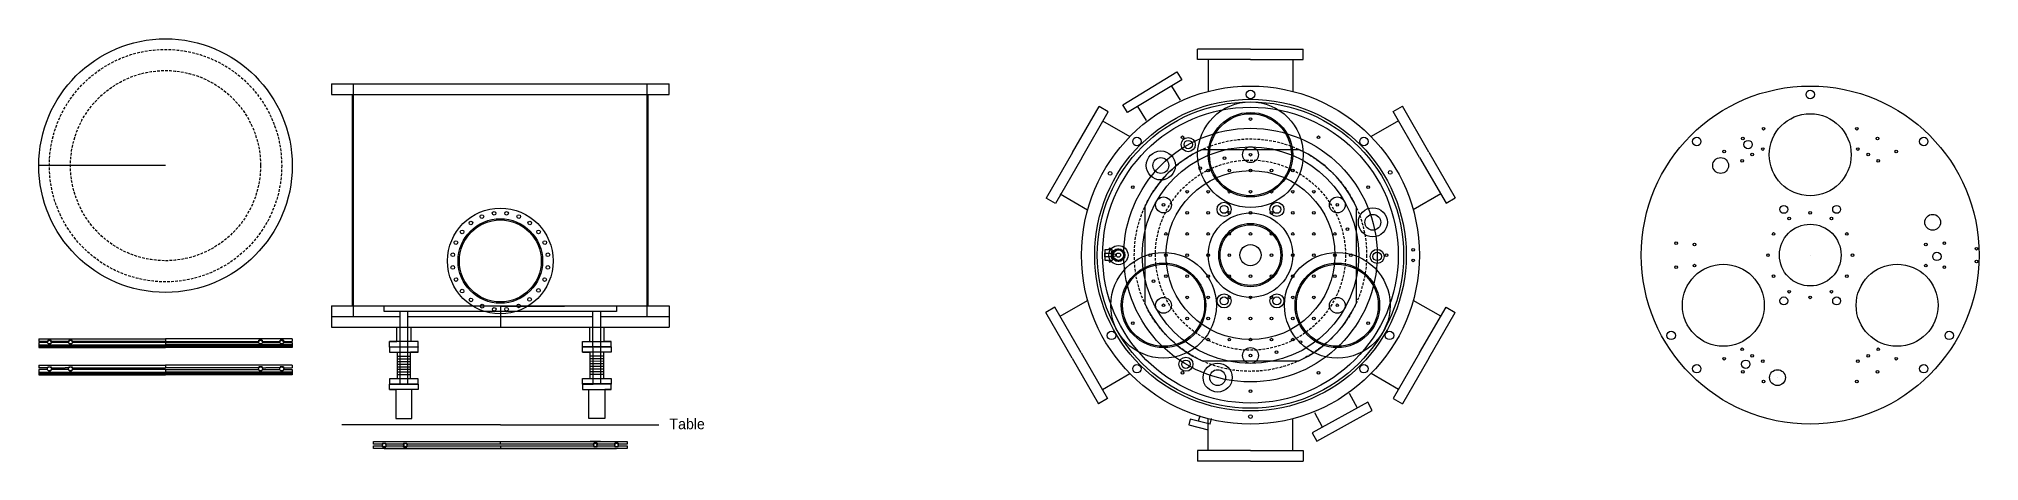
# Model space of a CAD drawing. Header units: inches. Extents: x -116 to 250, y -199 to 80.
# Drawn here: x -44 to 139.7, y -102.7 to -62.7 of the extents above; entities that cross this region are included whole.
import ezdxf

# ---------------------------------------------------------------- set-up
doc = ezdxf.new("R2010")
doc.units = ezdxf.units.IN
doc.header["$MEASUREMENT"] = 0
doc.linetypes.add('DASHED2', pattern=[0.375, 0.25, -0.125])
doc.linetypes.add('HIDDEN2', pattern=[0.1875, 0.125, -0.0625])

msp = doc.modelspace()

# ---------------------------------------------------------------- texts
msp.add_text('Table', height=1).set_placement((15.69082, -99.67718))

# ---------------------------------------------------------------- linework, layer by layer
at = {"color": 4}
for p, q in [((70.70465, -63.70123), (65.70465, -63.70123)), ((65.70465, -64.70123), (65.70465, -63.70123)), ((70.70465, -63.70123), (75.70465, -63.70123)), ((75.70465, -64.70123), (75.70465, -63.70123)), ((70.70465, -64.70123), (65.70465, -64.70123)), ((66.70465, -64.70123), (66.70465, -67.70929)), ((70.70465, -64.70123), (75.70465, -64.70123)), ((74.70465, -64.70123), (74.70465, -67.70929)), ((61.17296, -67.41869), (61.17296, -67.41869)), ((63.23031, -67.19837), (64.03808, -68.53587)), ((53.86797, -73.48056), (56.36797, -69.15044)), ((54.73399, -73.98056), (57.23399, -69.65044)), ((57.23399, -69.65044), (56.36797, -69.15044)), ((60.02031, -69.13702), (60.82808, -70.47452)), ((84.22612, -69.6211), (85.09214, -69.1211)), ((86.72612, -73.95123), (84.22612, -69.6211)), ((87.59214, -73.45123), (85.09214, -69.1211)), ((56.68318, -70.48712), (59.28824, -71.99116)), ((84.72612, -70.48712), (82.12106, -71.99116)), ((84.72612, -70.48712), (82.12106, -71.99116)), ((53.86797, -73.48056), (51.36797, -77.81069)), ((87.59214, -73.45123), (90.09214, -77.78135)), ((54.73399, -73.98056), (52.23399, -78.31069)), ((86.72612, -73.95123), (89.22612, -78.28135)), ((52.23399, -78.31069), (51.36797, -77.81069)), ((52.68318, -77.41533), (55.28824, -78.91936)), ((88.72612, -77.41533), (86.12106, -78.91936)), ((88.72612, -77.41533), (86.12106, -78.91936)), ((89.22612, -78.28135), (90.09214, -77.78135)), ((52.18318, -88.1211), (51.31715, -88.6211)), ((54.68318, -92.45123), (52.18318, -88.1211)), ((52.68318, -88.98712), (55.28824, -87.48309)), ((88.72612, -88.98712), (86.12106, -87.48309)), ((88.72612, -88.98712), (86.12106, -87.48309)), ((86.72612, -92.45123), (89.22612, -88.1211)), ((89.22612, -88.1211), (90.09214, -88.6211)), ((53.81715, -92.95123), (51.31715, -88.6211)), ((87.59214, -92.95123), (90.09214, -88.6211)), ((53.81715, -92.95123), (56.31715, -97.28135)), ((54.68318, -92.45123), (57.18318, -96.78135)), ((86.72612, -92.45123), (84.22612, -96.78135)), ((87.59214, -92.95123), (85.09214, -97.28135)), ((56.68318, -95.91533), (59.28824, -94.41129)), ((84.72612, -95.91533), (82.12106, -94.41129)), ((84.72612, -95.91533), (82.12106, -94.41129)), ((57.18318, -96.78135), (56.31715, -97.28135)), ((80.82636, -97.67562), (80.07193, -96.30731)), ((84.22612, -96.78135), (85.09214, -97.28135)), ((65.79606, -98.93043), (65.93349, -98.38498)), ((66.70465, -101.70123), (66.70465, -98.69316)), ((66.88697, -99.20529), (67.0244, -98.65984)), ((74.70465, -101.70123), (74.70465, -98.69316)), ((77.54244, -99.48624), (76.78801, -98.11794)), ((70.70465, -101.70123), (65.70465, -101.70123)), ((65.70465, -101.70123), (65.70465, -102.70123)), ((70.70465, -102.70123), (65.70465, -102.70123)), ((70.70465, -101.70123), (75.70465, -101.70123)), ((70.70465, -102.70123), (75.70465, -102.70123)), ((75.70465, -101.70123), (75.70465, -102.70123))]:
    msp.add_line(p, q, dxfattribs=at)
for p, q in [((-16.32858, -67.00716), (-16.32858, -68.00716)), ((-16.32858, -67.00716), (15.67142, -67.00716)), ((-16.32858, -67.00716), (15.67142, -67.00716)), ((-14.22858, -89.00716), (-14.22858, -67.00716)), ((13.57142, -89.00716), (13.57142, -67.00716)), ((15.67142, -68.00716), (15.67142, -67.00716)), ((-16.32858, -68.00716), (15.67142, -68.00716)), ((-14.32858, -88.00716), (-14.32858, -68.00716)), ((13.67142, -88.00716), (13.67142, -68.00716)), ((-43.03321, -74.73401), (-44.03321, -74.73401)), ((-32.03321, -74.73401), (-43.03321, -74.73401)), ((57.35977, -82.54906), (57.25307, -82.7091)), ((57.6389, -82.76914), (57.35977, -82.54906)), ((56.92512, -82.7091), (56.90544, -82.72879)), ((56.90544, -82.72879), (56.90544, -83.67367)), ((56.92512, -83.04375), (56.90544, -83.02406)), ((56.90544, -83.37839), (56.92512, -83.35871)), ((56.90544, -83.67367), (56.92512, -83.69335)), ((57.25307, -82.7091), (56.92512, -82.7091)), ((57.55504, -83.04375), (56.92512, -83.04375)), ((56.92512, -83.35871), (56.92512, -83.04375)), ((57.55504, -83.35871), (56.92512, -83.35871)), ((56.92512, -83.69335), (57.25307, -83.69335)), ((57.25307, -83.69335), (57.35977, -83.85339)), ((57.35977, -83.85339), (57.6389, -83.63331)), ((57.55504, -83.04375), (57.57473, -83.02406)), ((57.55504, -83.35871), (57.55504, -83.04375)), ((57.57473, -83.37839), (57.55504, -83.35871)), ((57.57473, -82.8656), (57.6389, -82.76914)), ((57.57473, -83.53685), (57.57473, -82.8656)), ((57.6389, -83.63331), (57.57473, -83.53685)), ((57.6389, -83.63331), (57.6389, -82.76914)), ((-16.32858, -88.00716), (-2.96249, -88.00716)), ((-16.32858, -88.00716), (-16.32858, -89.00716)), ((-11.32858, -88.53841), (-11.32858, -88.03841)), ((10.67142, -88.03841), (-11.32858, -88.03841)), ((-0.32858, -88.03841), (-6.40128, -88.03841)), ((-2.96249, -88.00716), (2.30534, -88.00716)), ((-0.32858, -88.03841), (5.74412, -88.03841)), ((-0.32858, -88.03841), (-0.32858, -90.00716)), ((2.30534, -88.00716), (15.67142, -88.00716)), ((10.67142, -88.03841), (10.67142, -88.53841)), ((15.67142, -88.00716), (15.67142, -89.00716)), ((-16.32858, -89.00716), (-9.82858, -89.00716)), ((-16.32858, -89.00716), (-9.82858, -89.00716)), ((-16.32858, -89.00716), (-16.32858, -90.00716)), ((-16.32858, -90.00716), (15.67142, -90.00716)), ((-14.22858, -89.00716), (-11.32858, -89.00716)), ((-9.82858, -88.53841), (-11.32858, -88.53841)), ((-11.32858, -89.00716), (-9.82858, -89.00716)), ((-10.14108, -91.38216), (-10.14108, -90.00716)), ((-9.82858, -95.41341), (-9.82858, -88.53841)), ((-9.09858, -88.53841), (-9.82858, -88.53841)), ((-9.09858, -95.41341), (-9.09858, -88.53841)), ((10.67142, -88.53841), (-9.09858, -88.53841)), ((-9.09858, -89.00716), (8.44507, -89.00716)), ((-9.09858, -89.00716), (8.44507, -89.00716)), ((-8.78608, -91.38216), (-8.78608, -90.00716)), ((8.13422, -91.37628), (8.13326, -90.00128)), ((8.44952, -95.40731), (8.44474, -88.53232)), ((9.17952, -95.40681), (9.17474, -88.53181)), ((9.17507, -89.00716), (15.67142, -89.00716)), ((9.17507, -89.00716), (15.67142, -89.00716)), ((9.48922, -91.37534), (9.48826, -90.00034)), ((15.67142, -89.00716), (15.67142, -90.00716)), ((-44.03321, -91.11279), (-41.53321, -91.11279)), ((-44.03321, -91.11279), (-44.03321, -91.36279)), ((-43.18946, -91.36279), (-44.03321, -91.36279)), ((-43.25418, -91.4565), (-44.03321, -91.4565)), ((-44.03321, -91.4565), (-44.03321, -91.9565)), ((-44.03321, -91.7065), (-41.53321, -91.7065)), ((-44.03321, -91.8315), (-41.53321, -91.8315)), ((-43.03321, -91.67747), (-43.25418, -91.4565)), ((-43.18946, -91.26252), (-42.87696, -91.26252)), ((-43.18946, -91.26252), (-43.18946, -91.36279)), ((-42.81224, -91.4565), (-43.03321, -91.67747)), ((-42.87696, -91.36279), (-42.87696, -91.26252)), ((-41.53321, -91.36279), (-42.87696, -91.36279)), ((-41.53321, -91.4565), (-42.81224, -91.4565)), ((-41.53321, -91.11279), (-32.03321, -91.11279)), ((-41.18946, -91.36279), (-41.53321, -91.36279)), ((-41.25418, -91.4565), (-41.53321, -91.4565)), ((-41.53321, -91.7065), (-32.03321, -91.7065)), ((-41.53321, -91.8315), (-32.03321, -91.8315)), ((-41.03321, -91.67747), (-41.25418, -91.4565)), ((-41.18946, -91.26252), (-40.87696, -91.26252)), ((-41.18946, -91.26252), (-41.18946, -91.36279)), ((-40.81224, -91.4565), (-41.03321, -91.67747)), ((-40.87696, -91.36279), (-40.87696, -91.26252)), ((-32.03321, -91.36279), (-40.87696, -91.36279)), ((-32.03321, -91.4565), (-40.81224, -91.4565)), ((-32.03321, -91.11279), (-32.03321, -91.36279)), ((-22.53321, -91.11279), (-32.03321, -91.11279)), ((-32.03321, -91.11279), (-32.03321, -91.36279)), ((-32.03321, -91.36279), (-23.18946, -91.36279)), ((-32.03321, -91.4565), (-32.03321, -91.7065)), ((-32.03321, -91.4565), (-23.25418, -91.4565)), ((-32.03321, -91.4565), (-32.03321, -91.7065)), ((-32.03321, -91.7065), (-32.03321, -91.8315)), ((-22.53321, -91.7065), (-32.03321, -91.7065)), ((-32.03321, -91.7065), (-32.03321, -91.8315)), ((-32.03321, -91.8315), (-32.03321, -91.9565)), ((-22.53321, -91.8315), (-32.03321, -91.8315)), ((-32.03321, -91.8315), (-32.03321, -91.9565)), ((-23.25418, -91.4565), (-23.03321, -91.67747)), ((-22.87696, -91.26252), (-23.18946, -91.26252)), ((-23.18946, -91.36279), (-23.18946, -91.26252)), ((-23.03321, -91.67747), (-22.81224, -91.4565)), ((-22.87696, -91.26252), (-22.87696, -91.36279)), ((-22.87696, -91.36279), (-22.53321, -91.36279)), ((-22.81224, -91.4565), (-22.53321, -91.4565)), ((-20.03321, -91.11279), (-22.53321, -91.11279)), ((-22.53321, -91.36279), (-21.18946, -91.36279)), ((-22.53321, -91.4565), (-21.25418, -91.4565)), ((-20.03321, -91.7065), (-22.53321, -91.7065)), ((-20.03321, -91.8315), (-22.53321, -91.8315)), ((-21.25418, -91.4565), (-21.03321, -91.67747)), ((-20.87696, -91.26252), (-21.18946, -91.26252)), ((-21.18946, -91.36279), (-21.18946, -91.26252)), ((-21.03321, -91.67747), (-20.81224, -91.4565)), ((-20.87696, -91.26252), (-20.87696, -91.36279)), ((-20.87696, -91.36279), (-20.03321, -91.36279)), ((-20.81224, -91.4565), (-20.03321, -91.4565)), ((-20.03321, -91.11279), (-20.03321, -91.36279)), ((-20.03321, -91.4565), (-20.03321, -91.9565)), ((-8.09858, -91.38216), (-10.82858, -91.38216)), ((-10.82858, -91.38216), (-10.14108, -91.38216)), ((-10.82858, -91.88216), (-10.82858, -91.38216)), ((-8.09858, -91.38216), (-8.78608, -91.38216)), ((-8.09858, -91.88216), (-8.09858, -91.38216)), ((7.44672, -91.37676), (10.17672, -91.37486)), ((7.44672, -91.37676), (8.13422, -91.37628)), ((7.44706, -91.87676), (7.44672, -91.37676)), ((10.17672, -91.37486), (9.48922, -91.37534)), ((10.17706, -91.87486), (10.17672, -91.37486)), ((-44.03321, -91.9565), (-41.53321, -91.9565)), ((-44.03321, -93.61795), (-41.53321, -93.61795)), ((-44.03321, -93.61795), (-44.03321, -93.86795)), ((-41.53321, -91.9565), (-32.03321, -91.9565)), ((-41.53321, -93.61795), (-32.03321, -93.61795)), ((-22.53321, -91.9565), (-32.03321, -91.9565)), ((-32.03321, -93.61795), (-32.03321, -93.86795)), ((-22.53321, -93.61795), (-32.03321, -93.61795)), ((-32.03321, -93.61795), (-32.03321, -93.86795)), ((-20.03321, -91.9565), (-22.53321, -91.9565)), ((-20.03321, -93.61795), (-22.53321, -93.61795)), ((-20.03321, -93.61795), (-20.03321, -93.86795)), ((-10.82858, -91.88216), (-8.09858, -91.88216)), ((-10.82858, -91.89778), (-10.82858, -91.88216)), ((-8.09858, -91.89778), (-10.82858, -91.89778)), ((-10.82858, -91.89778), (-10.82858, -92.39778)), ((-10.82858, -92.39778), (-8.09858, -92.39778)), ((-10.82858, -92.39778), (-10.08858, -92.39778)), ((-10.08858, -92.39778), (-10.08858, -94.89778)), ((-10.08858, -92.75947), (-8.83858, -92.75947)), ((-10.08858, -92.75947), (-8.83858, -92.75947)), ((-10.08858, -93.00947), (-8.83858, -93.00947)), ((-10.08858, -93.25947), (-8.83858, -93.25947)), ((-10.08858, -93.50947), (-8.83858, -93.50947)), ((-8.09858, -92.39778), (-8.83858, -92.39778)), ((-8.83858, -94.89778), (-8.83858, -92.39778)), ((-8.09858, -91.88216), (-8.09858, -91.89778)), ((-8.09858, -92.39778), (-8.09858, -91.89778)), ((10.17706, -91.87486), (7.44706, -91.87676)), ((7.44706, -91.87676), (7.44707, -91.89238)), ((7.44707, -91.89238), (10.17707, -91.89049)), ((7.44742, -92.39238), (7.44707, -91.89238)), ((10.17742, -92.39049), (7.44742, -92.39238)), ((7.44742, -92.39238), (8.18742, -92.39187)), ((8.18916, -94.89187), (8.18742, -92.39187)), ((9.43767, -92.75269), (8.18767, -92.75356)), ((9.43767, -92.75269), (8.18767, -92.75356)), ((9.43785, -93.00269), (8.18785, -93.00356)), ((9.43802, -93.25269), (8.18802, -93.25356)), ((9.43819, -93.50269), (8.18819, -93.50356)), ((10.17742, -92.39049), (9.43742, -92.391)), ((9.43742, -92.391), (9.43916, -94.891)), ((10.17707, -91.89049), (10.17706, -91.87486)), ((10.17707, -91.89049), (10.17742, -92.39049)), ((-43.18946, -93.86795), (-44.03321, -93.86795)), ((-43.25418, -94.0158), (-44.03321, -94.0158)), ((-44.03321, -94.0158), (-44.03321, -94.5158)), ((-44.03321, -94.2658), (-41.53321, -94.2658)), ((-44.03321, -94.3908), (-41.53321, -94.3908)), ((-44.03321, -94.5158), (-41.53321, -94.5158)), ((-43.03321, -94.23677), (-43.25418, -94.0158)), ((-43.18946, -93.7841), (-42.87696, -93.7841)), ((-43.18946, -93.7841), (-43.18946, -93.86795)), ((-42.81224, -94.0158), (-43.03321, -94.23677)), ((-42.87696, -93.7841), (-42.87696, -93.86795)), ((-42.87696, -93.86795), (-41.53321, -93.86795)), ((-41.53321, -94.0158), (-42.81224, -94.0158)), ((-41.18946, -93.86795), (-41.53321, -93.86795)), ((-41.25418, -94.0158), (-41.53321, -94.0158)), ((-41.53321, -94.2658), (-32.03321, -94.2658)), ((-41.53321, -94.3908), (-32.03321, -94.3908)), ((-41.53321, -94.5158), (-32.03321, -94.5158)), ((-41.03321, -94.23677), (-41.25418, -94.0158)), ((-41.18946, -93.7841), (-40.87696, -93.7841)), ((-41.18946, -93.7841), (-41.18946, -93.86795)), ((-40.81224, -94.0158), (-41.03321, -94.23677)), ((-40.87696, -93.7841), (-40.87696, -93.86795)), ((-40.87696, -93.86795), (-32.03321, -93.86795)), ((-32.03321, -94.0158), (-40.81224, -94.0158)), ((-23.18946, -93.86795), (-32.03321, -93.86795)), ((-32.03321, -94.0158), (-32.03321, -94.5158)), ((-32.03321, -94.0158), (-23.25418, -94.0158)), ((-32.03321, -94.0158), (-32.03321, -94.5158)), ((-22.53321, -94.2658), (-32.03321, -94.2658)), ((-22.53321, -94.3908), (-32.03321, -94.3908)), ((-22.53321, -94.5158), (-32.03321, -94.5158)), ((-23.25418, -94.0158), (-23.03321, -94.23677)), ((-23.18946, -93.7841), (-23.18946, -93.86795)), ((-22.87696, -93.7841), (-23.18946, -93.7841)), ((-23.03321, -94.23677), (-22.81224, -94.0158)), ((-22.87696, -93.7841), (-22.87696, -93.86795)), ((-22.87696, -93.86795), (-22.53321, -93.86795)), ((-22.81224, -94.0158), (-22.53321, -94.0158)), ((-21.18946, -93.86795), (-22.53321, -93.86795)), ((-22.53321, -94.0158), (-21.25418, -94.0158)), ((-20.03321, -94.2658), (-22.53321, -94.2658)), ((-20.03321, -94.3908), (-22.53321, -94.3908)), ((-20.03321, -94.5158), (-22.53321, -94.5158)), ((-21.25418, -94.0158), (-21.03321, -94.23677)), ((-21.18946, -93.7841), (-21.18946, -93.86795)), ((-20.87696, -93.7841), (-21.18946, -93.7841)), ((-21.03321, -94.23677), (-20.81224, -94.0158)), ((-20.87696, -93.7841), (-20.87696, -93.86795)), ((-20.87696, -93.86795), (-20.03321, -93.86795)), ((-20.81224, -94.0158), (-20.03321, -94.0158)), ((-20.03321, -94.0158), (-20.03321, -94.5158)), ((-10.08858, -94.89778), (-10.82858, -94.89778)), ((-10.82858, -94.89778), (-10.82858, -95.39778)), ((-10.82858, -95.39778), (-8.09858, -95.39778)), ((-10.82858, -95.39778), (-10.82858, -95.41341)), ((-10.82858, -95.41341), (-8.09858, -95.41341)), ((-10.82858, -95.91341), (-10.82858, -95.41341)), ((-10.82858, -95.41341), (-9.82858, -95.41341)), ((-10.08858, -93.75947), (-8.83858, -93.75947)), ((-10.08858, -94.00947), (-8.83858, -94.00947)), ((-10.08858, -94.00947), (-8.83858, -94.00947)), ((-10.08858, -94.25947), (-8.83858, -94.25947)), ((-10.08858, -94.25947), (-8.83858, -94.25947)), ((-10.08858, -94.50947), (-8.83858, -94.50947)), ((-8.83858, -94.89778), (-10.08858, -94.89778)), ((-8.09858, -95.41341), (-9.09858, -95.41341)), ((-8.09858, -94.89778), (-8.83858, -94.89778)), ((-8.09858, -95.39778), (-8.09858, -94.89778)), ((-8.09858, -95.41341), (-8.09858, -95.39778)), ((-8.09858, -95.41341), (-8.09858, -95.91341)), ((7.44916, -94.89238), (8.18916, -94.89187)), ((7.4495, -95.39238), (7.44916, -94.89238)), ((10.1795, -95.39049), (7.4495, -95.39238)), ((7.44952, -95.40801), (7.4495, -95.39238)), ((10.17952, -95.40611), (7.44952, -95.40801)), ((7.44952, -95.40801), (8.44952, -95.40731)), ((7.44952, -95.40801), (7.44986, -95.90801)), ((9.43837, -93.75269), (8.18837, -93.75356)), ((9.43854, -94.00269), (8.18854, -94.00356)), ((9.43854, -94.00269), (8.18854, -94.00356)), ((9.43871, -94.25269), (8.18871, -94.25356)), ((9.43871, -94.25269), (8.18871, -94.25356)), ((9.43889, -94.50269), (8.18889, -94.50356)), ((8.18916, -94.89187), (9.43916, -94.891)), ((10.17952, -95.40611), (9.17952, -95.40681)), ((9.43916, -94.891), (10.17916, -94.89049)), ((10.17916, -94.89049), (10.1795, -95.39049)), ((10.1795, -95.39049), (10.17952, -95.40611)), ((10.17986, -95.90611), (10.17952, -95.40611)), ((-8.09858, -95.91341), (-10.82858, -95.91341)), ((-10.82858, -95.91341), (-10.21358, -95.91341)), ((-10.21358, -95.91341), (-10.21358, -98.66341)), ((-8.09858, -95.91341), (-8.71358, -95.91341)), ((-8.71358, -98.66341), (-8.71358, -95.91341)), ((7.44986, -95.90801), (10.17986, -95.90611)), ((7.44986, -95.90801), (8.06486, -95.90758)), ((8.06677, -98.65758), (8.06486, -95.90758)), ((10.17986, -95.90611), (9.56486, -95.90654)), ((9.56486, -95.90654), (9.56677, -98.65654)), ((-10.21358, -98.66341), (-8.71358, -98.66341)), ((9.56677, -98.65654), (8.06677, -98.65758)), ((-0.32858, -99.25716), (-15.32858, -99.25716)), ((-12.32858, -100.84728), (11.67142, -100.84728)), ((-12.32858, -101.09728), (-12.32858, -100.84728)), ((-11.48483, -100.99701), (-11.17233, -100.99701)), ((-11.48483, -100.99701), (-11.48483, -101.09728)), ((-11.17233, -101.09728), (-11.17233, -100.99701)), ((-9.48483, -100.99701), (-9.17233, -100.99701)), ((-9.48483, -100.99701), (-9.48483, -101.09728)), ((-9.17233, -101.09728), (-9.17233, -100.99701)), ((-7.82858, -100.84728), (-7.45588, -100.84728)), ((-7.20128, -100.84728), (-6.65588, -100.84728)), ((-6.40128, -100.84728), (5.74412, -100.84728)), ((-0.32858, -99.25716), (14.67142, -99.25716)), ((-0.32858, -101.09728), (-0.32858, -100.84728)), ((5.99872, -100.84728), (6.54412, -100.84728)), ((9.17142, -100.84728), (8.17142, -100.84728)), ((8.82767, -100.99701), (8.51517, -100.99701)), ((8.51517, -101.09728), (8.51517, -100.99701)), ((8.82767, -100.99701), (8.82767, -101.09728)), ((10.82767, -100.99701), (10.51517, -100.99701)), ((10.51517, -101.09728), (10.51517, -100.99701)), ((10.82767, -100.99701), (10.82767, -101.09728)), ((11.67142, -100.84728), (11.67142, -101.09728)), ((-11.48483, -101.09728), (-12.32858, -101.09728)), ((-12.32858, -101.49049), (-12.32858, -101.24049)), ((-12.32858, -101.24049), (-11.48483, -101.24049)), ((11.67142, -101.49049), (-12.32858, -101.49049)), ((-11.48483, -101.34076), (-11.48483, -101.24049)), ((-11.48483, -101.34076), (-11.17233, -101.34076)), ((-11.32858, -101.49049), (10.67142, -101.49049)), ((-9.48483, -101.09728), (-11.17233, -101.09728)), ((-11.17233, -101.24049), (-9.48483, -101.24049)), ((-11.17233, -101.24049), (-11.17233, -101.34076)), ((-9.82858, -101.49049), (-8.82858, -101.49049)), ((-9.48483, -101.34076), (-9.48483, -101.24049)), ((-9.48483, -101.34076), (-9.17233, -101.34076)), ((8.51517, -101.09728), (-9.17233, -101.09728)), ((-9.17233, -101.24049), (8.51517, -101.24049)), ((-9.17233, -101.24049), (-9.17233, -101.34076)), ((-6.65588, -101.49049), (-7.20128, -101.49049)), ((5.74412, -101.49049), (-6.40128, -101.49049)), ((-0.32858, -101.24049), (-0.32858, -101.49049)), ((6.54412, -101.49049), (5.99872, -101.49049)), ((7.17142, -101.49049), (6.79872, -101.49049)), ((8.51517, -101.24049), (8.51517, -101.34076)), ((8.82767, -101.34076), (8.51517, -101.34076)), ((10.51517, -101.09728), (8.82767, -101.09728)), ((8.82767, -101.24049), (10.51517, -101.24049)), ((8.82767, -101.34076), (8.82767, -101.24049)), ((10.51517, -101.24049), (10.51517, -101.34076)), ((10.82767, -101.34076), (10.51517, -101.34076)), ((11.67142, -101.09728), (10.82767, -101.09728)), ((10.82767, -101.24049), (11.67142, -101.24049)), ((10.82767, -101.34076), (10.82767, -101.24049)), ((11.67142, -101.24049), (11.67142, -101.49049))]:
    msp.add_line(p, q)
at = {"color": 2}
for p, q in [((66.12207, -73.20123), (75.28722, -73.20123)), ((60.70465, -78.61865), (60.70465, -87.7838)), ((80.70465, -78.61865), (80.70465, -87.7838)), ((66.12207, -93.20123), (75.28722, -93.20123))]:
    msp.add_line(p, q, dxfattribs=at)
at = {"color": 1}
for p, q in [((123.71334, -83.20123), (123.71334, -83.20123)), ((120.60751, -94.79233), (120.60751, -94.79233))]:
    msp.add_line(p, q, dxfattribs=at)
at = {"color": 4}
for points in [[(64.19332, -66.61678), (59.05731, -69.71861), (58.60495, -68.96961), (63.74096, -65.86777)], [(81.81154, -97.13243), (76.55726, -100.02943), (76.97974, -100.79567), (82.23401, -97.89868)]]:
    msp.add_lwpolyline(points, close=True, dxfattribs=at)
msp.add_lwpolyline([(66.88697, -99.20529), (65.00819, -98.73192), (64.87076, -99.27737), (66.70465, -99.73943)], dxfattribs=at)
for centre, radius in [((-32.03321, -74.73401), 12), ((70.70465, -83.20123), 16), ((70.70465, -83.20123), 14.75), ((70.70465, -83.20123), 14.5), ((70.70465, -83.20123), 14), ((57.41508, -75.46953), 0.175), ((83.94513, -75.38183), 0.175), ((86.11318, -82.70123), 0.125), ((86.11318, -83.70123), 0.125), ((70.70465, -98.47623), 0.175)]:
    msp.add_circle(centre, radius, dxfattribs=at)
at = {"linetype": 'DASHED2'}
for centre, radius in [((-32.03321, -74.73401), 11), ((-32.03321, -74.73401), 9), ((70.70465, -83.20123), 11), ((70.70465, -83.20123), 9)]:
    msp.add_circle(centre, radius, dxfattribs=at)
at = {"color": 1}
for centre, radius in [((70.70465, -83.20123), 16), ((70.70465, -68.00123), 0.4), ((123.71334, -83.20123), 16), ((123.71334, -68.00123), 0.4), ((70.70465, -73.70123), 5), ((70.70465, -73.70123), 4), ((70.70465, -73.70123), 3.88), ((123.71334, -73.70123), 3.88), ((119.29826, -71.24006), 0.125), ((128.12842, -71.24006), 0.125), ((59.95662, -72.4532), 0.4), ((62.21937, -74.71594), 1.375), ((64.8138, -72.74666), 0.667), ((64.8138, -72.74666), 0.4), ((81.45267, -72.4532), 0.4), ((112.96532, -72.4532), 0.4), ((115.56221, -73.39707), 0.125), ((117.33834, -72.1594), 0.125), ((117.8225, -72.74666), 0.4), ((119.2147, -73.16319), 0.125), ((128.21199, -73.16319), 0.125), ((130.08834, -72.1594), 0.125), ((131.86448, -73.39707), 0.125), ((134.46137, -72.4532), 0.4), ((62.21937, -74.71594), 0.75), ((115.22806, -74.71594), 0.75), ((117.26947, -74.28627), 0.125), ((118.21334, -73.67495), 0.125), ((129.21334, -73.67495), 0.125), ((129.21334, -73.67495), 0.125), ((130.15722, -74.28627), 0.125), ((68.20465, -78.8711), 0.667), ((68.20465, -78.8711), 0.375), ((73.20465, -78.8711), 0.667), ((73.20465, -78.8711), 0.375), ((82.29576, -80.0954), 1.375), ((121.21334, -78.8711), 0.375), ((126.21334, -78.8711), 0.375), ((70.70465, -83.20123), 4), ((70.70465, -83.20123), 3), ((82.29576, -80.0954), 0.75), ((123.71334, -83.20123), 2.92), ((121.71334, -79.73712), 0.125), ((123.71334, -79.20123), 0.125), ((125.71334, -79.73712), 0.125), ((135.30445, -80.0954), 0.75), ((82.70399, -83.32689), 0.667), ((111.01382, -82.06782), 0.125), ((112.75861, -82.20427), 0.125), ((120.24924, -81.20123), 0.125), ((127.17744, -81.20123), 0.125), ((134.66807, -82.20427), 0.125), ((136.41287, -82.06782), 0.125), ((139.45173, -82.59662), 0.125), ((62.47741, -87.95123), 5), ((62.47741, -87.95123), 4), ((62.47741, -87.95123), 3.88), ((78.93189, -87.95123), 5), ((78.93189, -87.95123), 4), ((78.93189, -87.95123), 3.88), ((82.70399, -83.32689), 0.4), ((111.01382, -84.33463), 0.125), ((115.4861, -87.95123), 3.88), ((112.75861, -84.19818), 0.125), ((119.71334, -83.20123), 0.125), ((127.71334, -83.20123), 0.125), ((131.94058, -87.95123), 3.88), ((134.66807, -84.19818), 0.125), ((135.71268, -83.32689), 0.4), ((136.41287, -84.33463), 0.125), ((139.45173, -83.80583), 0.125), ((120.24924, -85.20123), 0.125), ((127.17744, -85.20123), 0.125), ((68.20465, -87.53135), 0.667), ((68.20465, -87.53135), 0.375), ((73.20465, -87.53135), 0.667), ((73.20465, -87.53135), 0.375), ((121.21334, -87.53135), 0.375), ((121.71334, -86.66533), 0.125), ((123.71334, -87.20123), 0.125), ((125.71334, -86.66533), 0.125), ((126.21334, -87.53135), 0.375), ((57.54106, -90.80123), 0.4), ((83.86823, -90.80123), 0.4), ((110.54976, -90.80123), 0.4), ((136.87693, -90.80123), 0.4), ((59.95662, -93.94925), 0.4), ((64.59615, -93.53013), 0.667), ((64.59615, -93.53013), 0.4), ((67.59882, -94.79233), 1.375), ((81.45267, -93.94925), 0.4), ((112.96532, -93.94925), 0.4), ((115.56221, -93.00538), 0.125), ((117.26947, -92.11618), 0.125), ((117.60484, -93.53013), 0.4), ((118.21334, -92.7275), 0.125), ((119.2147, -93.23926), 0.125), ((128.21199, -93.23926), 0.125), ((129.21334, -92.7275), 0.125), ((130.15722, -92.11618), 0.125), ((131.86448, -93.00538), 0.125), ((134.46137, -93.94925), 0.4), ((67.59882, -94.79233), 0.75), ((117.33834, -94.24305), 0.125), ((119.29826, -95.16239), 0.125), ((120.60751, -94.79233), 0.75), ((128.12842, -95.16239), 0.125), ((130.08834, -94.24305), 0.125)]:
    msp.add_circle(centre, radius, dxfattribs=at)
at = {"color": 3}
for centre, radius in [((70.70465, -83.20123), 14), ((70.70465, -70.32623), 0.125), ((70.70465, -83.20123), 10.25), ((64.26715, -72.05115), 0.125), ((70.70465, -73.70123), 0.75), ((77.14215, -72.05115), 0.125), ((65.95465, -74.97398), 0.125), ((68.24587, -74.02493), 0.125), ((59.55457, -76.76373), 0.125), ((59.55457, -76.76373), 0.125), ((81.85472, -76.76373), 0.125), ((62.47741, -78.45123), 0.75), ((78.93189, -78.45123), 0.75), ((70.70465, -83.20123), 2.8746), ((79.88094, -80.74244), 0.125), ((57.82965, -83.20123), 0.125), ((61.20465, -83.20123), 0.125), ((80.20465, -83.20123), 0.125), ((83.57965, -83.20123), 0.125), ((61.52835, -85.66001), 0.125), ((62.47741, -87.95123), 0.75), ((78.93189, -87.95123), 0.75), ((59.55457, -89.63873), 0.125), ((81.85472, -89.63873), 0.125), ((75.45465, -91.42847), 0.125), ((70.70465, -92.70123), 0.75), ((73.16343, -92.37752), 0.125), ((64.26715, -94.3513), 0.125), ((77.14215, -94.3513), 0.125), ((70.70465, -96.07623), 0.125)]:
    msp.add_circle(centre, radius, dxfattribs=at)
at = {"color": 6}
for radius in [12, 8]:
    msp.add_circle((70.70465, -83.20123), radius, dxfattribs=at)
at = {"color": 2}
for centre, radius in [((66.70465, -75.20123), 0.125), ((68.70465, -75.20123), 0.125), ((70.70465, -73.70123), 0.125), ((70.70465, -75.20123), 0.125), ((72.70465, -75.20123), 0.125), ((74.70465, -75.20123), 0.125), ((64.70465, -77.20123), 0.125), ((66.70465, -77.20123), 0.125), ((68.70465, -77.20123), 0.125), ((70.70465, -77.20123), 0.125), ((72.70465, -77.20123), 0.125), ((74.70465, -77.20123), 0.125), ((76.70465, -77.20123), 0.125), ((62.47741, -78.45123), 0.125), ((78.93189, -78.45123), 0.125), ((64.70465, -79.20123), 0.125), ((66.70465, -79.20123), 0.125), ((68.70465, -79.20123), 0.125), ((70.70465, -79.20123), 0.125), ((72.70465, -79.20123), 0.125), ((74.70465, -79.20123), 0.125), ((76.70465, -79.20123), 0.125), ((62.70465, -81.20123), 0.125), ((64.70465, -81.20123), 0.125), ((66.70465, -81.20123), 0.125), ((68.70465, -81.20123), 0.125), ((70.70465, -83.20123), 1), ((70.70465, -81.20123), 0.125), ((72.70465, -81.20123), 0.125), ((74.70465, -81.20123), 0.125), ((76.70465, -81.20123), 0.125), ((78.70465, -81.20123), 0.125), ((62.70465, -83.20123), 0.125), ((64.70465, -83.20123), 0.125), ((66.70465, -83.20123), 0.125), ((68.70465, -83.20123), 0.125), ((72.70465, -83.20123), 0.125), ((74.70465, -83.20123), 0.125), ((76.70465, -83.20123), 0.125), ((78.70465, -83.20123), 0.125), ((62.70465, -85.20123), 0.125), ((64.70465, -85.20123), 0.125), ((66.70465, -85.20123), 0.125), ((68.70465, -85.20123), 0.125), ((70.70465, -85.20123), 0.125), ((72.70465, -85.20123), 0.125), ((74.70465, -85.20123), 0.125), ((76.70465, -85.20123), 0.125), ((78.70465, -85.20123), 0.125), ((62.47741, -87.95123), 0.125), ((64.70465, -87.20123), 0.125), ((66.70465, -87.20123), 0.125), ((68.70465, -87.20123), 0.125), ((70.70465, -87.20123), 0.125), ((72.70465, -87.20123), 0.125), ((74.70465, -87.20123), 0.125), ((76.70465, -87.20123), 0.125), ((78.93189, -87.95123), 0.125), ((64.70465, -89.20123), 0.125), ((66.70465, -89.20123), 0.125), ((68.70465, -89.20123), 0.125), ((70.70465, -89.20123), 0.125), ((72.70465, -89.20123), 0.125), ((74.70465, -89.20123), 0.125), ((76.70465, -89.20123), 0.125), ((66.70465, -91.20123), 0.125), ((68.70465, -91.20123), 0.125), ((70.70465, -91.20123), 0.125), ((72.70465, -91.20123), 0.125), ((74.70465, -91.20123), 0.125), ((70.70465, -92.70123), 0.125)]:
    msp.add_circle(centre, radius, dxfattribs=at)
for centre, radius in [((-0.32858, -83.75716), 5), ((-0.32858, -83.75716), 4), ((-0.32858, -83.75716), 3.88), ((-3.94878, -81.00023), 0.175), ((-3.10889, -80.16034), 0.175), ((-2.06979, -79.55351), 0.175), ((-0.92247, -79.24608), 0.175), ((0.26532, -79.24608), 0.175), ((1.41263, -79.55351), 0.175), ((2.45173, -80.16034), 0.175), ((3.29163, -81.00023), 0.175), ((-4.53223, -82.01595), 0.175), ((3.87507, -82.01595), 0.175), ((58.20465, -83.20123), 0.91023), ((58.20465, -83.20123), 0.60531), ((58.20465, -83.20123), 0.53878), ((-4.83965, -83.16326), 0.175), ((-4.83367, -84.36657), 0.175), ((4.17651, -84.36657), 0.175), ((4.1825, -83.16326), 0.175), ((58.20465, -83.20123), 0.5), ((58.20465, -83.20123), 0.19685), ((-4.52624, -85.51388), 0.175), ((3.86909, -85.51388), 0.175), ((-3.95366, -86.60829), 0.175), ((-3.10837, -87.44275), 0.175), ((-2.05946, -88.03247), 0.175), ((-0.91019, -88.33249), 0.175), ((0.26113, -88.32236), 0.175), ((1.40644, -88.00754), 0.175), ((2.4416, -87.39402), 0.175), ((3.27606, -86.54873), 0.175), ((-43.03321, -91.4344), 0.17188), ((-41.03321, -91.4344), 0.17188), ((-23.03321, -91.4344), 0.17188), ((-21.03321, -91.4344), 0.17188), ((-43.03321, -93.9716), 0.1875), ((-41.03321, -93.9716), 0.1875), ((-23.03321, -93.9716), 0.1875), ((-21.03321, -93.9716), 0.1875), ((-11.32858, -101.16889), 0.17188), ((-11.32858, -101.16889), 0.17188), ((-9.32858, -101.16889), 0.17188), ((-9.32858, -101.16889), 0.17188), ((8.67142, -101.16889), 0.17188), ((8.67142, -101.16889), 0.17188), ((10.67142, -101.16889), 0.17188), ((10.67142, -101.16889), 0.17188)]:
    msp.add_circle(centre, radius)
at = {"linetype": 'HIDDEN2'}
msp.add_circle((58.20465, -83.20123), 0.59055, dxfattribs=at)
at = {"color": 2}
for start, end in [(114.6199773, 155.3800227), (24.6199773, 65.3800227), (204.6199773, 245.3800227), (294.6199773, 335.3800227)]:
    msp.add_arc((70.70465, -83.20123), 11, start, end, dxfattribs=at)

msp.set_redraw_order([(e.dxf.handle, doc.entitydb.next_handle()) for e in msp.query("TEXT MTEXT ATTDEF DIMENSION ARC_DIMENSION")])  # texts and dimensions are drawn at this point

doc.saveas('drawing.dxf')
